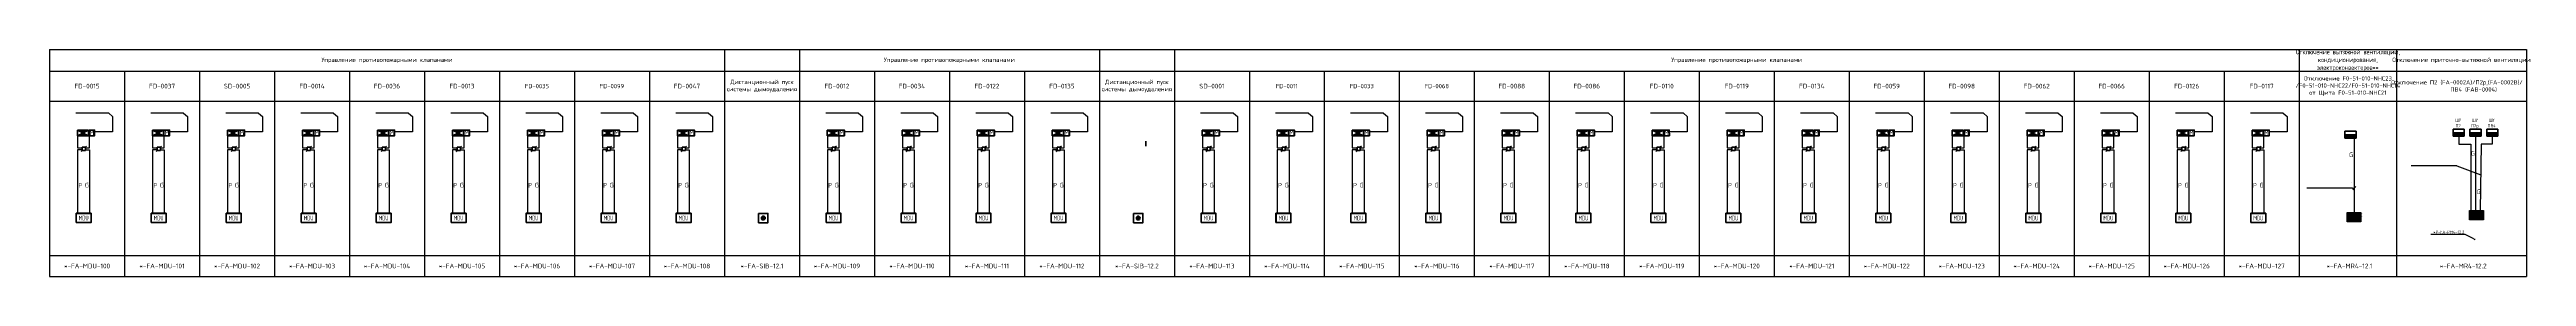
# Model space of a CAD drawing. Header units: millimetres. Extents: x 127230 to 906013, y -355313 to -209225.
# Drawn here: x 590194 to 723035, y -221383 to -209225 of the extents above; entities that cross this region are included whole.
import ezdxf
from ezdxf import colors
from ezdxf.entities.mleader import LeaderData, LeaderLine
from ezdxf.enums import TextEntityAlignment as Align
from ezdxf.math import Vec2, Vec3

# ---------------------------------------------------------------- set-up
doc = ezdxf.new("R2018")
doc.units = ezdxf.units.MM
doc.linetypes.add('Cплошная', pattern=[0])
for name, color, linetype in [('1.1. SAI_оборудование_текст', 6, 'Continuous'), ('__Оборудование_АУПТ', 5, 'Continuous'), ('ПС2', 230, 'Continuous')]:
    doc.layers.add(name, color=color, linetype=linetype)
for name, color, linetype, lineweight in [('14', 250, 'Continuous', 0), ('GM_текст', 250, 'Continuous', 9), ('АО Извещатели ПС', 1, 'Continuous', 50), ('АО ПС', 1, 'Continuous', 50), ('АТ_ПС_ИП_025', 1, 'Continuous', 25), ('АТ_ПС_ППКП_025', 5, 'Continuous', 25), ('АТ_ПС_Текст_025', 7, 'Continuous', 25), ('АТ_ПС_Трасса_100', 1, 'Continuous', 100), ('СПДС_Размерная линия', 150, 'Continuous', 15)]:
    doc.layers.add(name, color=color, linetype=linetype, lineweight=lineweight)
doc.styles.add('GLE_OASR_TextStyle', font='GOST2304A.ttf')
doc.styles.add('SAI', font='gost_0.ttf')
doc.styles.get("Standard").update_dxf_attribs({"font": 'gost_0.ttf'})
doc.styles.add('ГОСТ 2.304', font='CS_Gost2304.shx', dxfattribs={"width": 0.8})
doc.styles.add('Гост L', font='gost_0.ttf')
doc.styles.add('Текст Т', font='isocpeur.ttf')

# ---------------------------------------------------------------- blocks, each defined once
blk = doc.blocks.new('*U53')
at = {"color": 0, "lineweight": 30, "width": 1.001, "flags": 104}
blk.add_attdef('ТЕКСТ1', text='', height=2.5, dxfattribs=at).set_placement((0.5, 3.3), align=Align.TOP_LEFT)
at = {"color": 0, "lineweight": 0}
blk.add_wipeout([(0, 4.3), (16, 4.3), (16, 0), (0, 0)], dxfattribs=at)
blk = doc.blocks.new('*U54')
at = {"color": 0, "lineweight": 30, "width": 1.001, "flags": 104}
blk.add_attdef('ТЕКСТ1', text='', height=2.5, dxfattribs=at).set_placement((0.5, 3.3), align=Align.TOP_LEFT)
at = {"color": 0, "lineweight": 0}
blk.add_wipeout([(0, 4.3), (21.1, 4.3), (21.1, 0), (0, 0)], dxfattribs=at)
blk = doc.blocks.new('*U49')
at = {"linetype": 'Continuous', "lineweight": 25}
blk.add_wipeout([(-1.5, -1.5), (-1.5, 1.5), (1.5, 1.5), (1.5, -1.5)], dxfattribs=at)
at = {"color": 0, "linetype": 'Continuous', "lineweight": -2}
for p, q in [((1.5, 1.5), (2.6, 2.6)), ((-1.5, -1.5), (-2.6, -2.6))]:
    blk.add_line(p, q, dxfattribs=at)
blk.add_lwpolyline([(-1.5, 1.5), (1.5, 1.5), (1.5, -1.5), (-1.5, -1.5)], close=True, dxfattribs=at)
blk = doc.blocks.new('*U52')
at = {"linetype": 'Continuous', "lineweight": -2}
h = blk.add_hatch(color=0, dxfattribs=at)
h.dxf.hatch_style = 1
h.paths.add_polyline_path([(-6, 3), (-3, 1.5), (0, 3)])
h.paths.add_polyline_path([(-3, 1.5), (-6, 0), (0, 0), (0, 0)])
at = {"color": 0, "linetype": 'Continuous', "lineweight": -2}
for p, q in [((-6, 0), (-6, 3)), ((0, 3), (-6, 3)), ((-6, 3), (0, 0)), ((-6, 0), (0, 3)), ((0, 0), (0, 3)), ((0, 1.5), (0.2, 1.5)), ((-6, 0), (0, 0))]:
    blk.add_line(p, q, dxfattribs=at)
blk.add_lwpolyline([(0.2, 3), (3.2, 3), (3.2, 0), (0.2, 0)], close=True, dxfattribs=at)
at = {"color": 0, "linetype": 'Continuous', "lineweight": -2, "style": 'GLE_OASR_TextStyle'}
blk.add_text('М', height=2.5, dxfattribs=at).set_placement((1.7, 1.5), align=Align.MIDDLE_CENTER)
blk = doc.blocks.new('*U51')
at = {"color": 0, "linetype": 'Continuous', "lineweight": -2}
blk.add_lwpolyline([(-8, 0), (0, 0), (0, 5), (-8, 5)], close=True, dxfattribs=at)
at = {"color": 0, "linetype": 'Continuous', "lineweight": -2, "style": 'ГОСТ 2.304', "width": 0.8, "flags": 4}
blk.add_attdef('НАДПИСЬ', text='', height=2.5, dxfattribs=at).set_placement((-4, 2.5), align=Align.MIDDLE_CENTER)
blk = doc.blocks.new('*U50')
at = {"color": 0, "lineweight": 0}
blk.add_wipeout([(-2.1, 6.1), (-19.7, 6.1), (-19.7, 1.8), (-2.1, 1.8)], dxfattribs=at)
at = {"color": 0, "linetype": 'Cплошная', "lineweight": 25}
for q in [(-19.7, 1.8), (0, 0)]:
    blk.add_line((-2.1, 1.8), q, dxfattribs=at)
at = {"color": 0, "lineweight": 30, "flags": 104}
blk.add_attdef('ТЕКСТ1', text='', height=2.5, dxfattribs=at).set_placement((-3, 5.1), align=Align.TOP_RIGHT)
blk = doc.blocks.new('*U56')
at = {"linetype": 'Continuous', "lineweight": -2}
h = blk.add_hatch(dxfattribs=at)
h.set_pattern_fill('ANGLE', color=0)
h.set_pattern_definition([(0, (7.841, 39.882), (0, 6.985), [5.08, -1.905]), (90, (7.841, 39.882), (-6.985, 4e-16), [5.08, -1.905])])
h.paths.add_polyline_path([(3.4, 42.5, 1), (6.9, 42.5, 1)])
h = blk.add_hatch()
h.set_pattern_fill('ANGLE', color=0)
h.set_pattern_definition([(0, (2.6406, 39.934), (0, 6.985), [5.08, -1.905]), (90, (2.6406, 39.934), (-6.985, 4e-16), [5.08, -1.905])])
h.paths.add_polyline_path([(6.3, 42.9), (6.3, 42.4), (7.6, 42.4)])
h.paths.add_polyline_path([(7.6, 42.4), (6.3, 42.4), (6.3, 42)])
at = {"linetype": 'Cплошная'}
blk.add_wipeout([(-2.5, 5), (-2.5, 0), (2.5, 0), (2.5, 5)], dxfattribs=at)
at = {"linetype": 'ByBlock', "lineweight": -2}
h = blk.add_hatch(color=0, dxfattribs=at)
h.dxf.hatch_style = 1
h.paths.add_polyline_path([(-1, 2.5, 1), (1, 2.5, 1)])
h.paths.add_polyline_path([(0.5, 2.5, -1), (-0.5, 2.5, -1)], flags=16)
at = {"color": 0, "linetype": 'ByBlock', "lineweight": -2}
blk.add_lwpolyline([(-2.5, 5), (2.5, 5), (2.5, 0), (-2.5, 0)], close=True, dxfattribs=at)
for radius in [1, 0.5]:
    blk.add_circle((0, 2.5), radius, dxfattribs=at)
blk = doc.blocks.new('A$C8a5a76a5')
at = {"color": 18, "true_color": 0x000000}
blk.add_wipeout([(0, 500), (800, 500), (800, 250), (0, 250)], dxfattribs=at).dxf.layer = 'АО Извещатели ПС'
at = {"layer": 'АО ПС', "ltscale": 30, "true_color": 0x000000}
h = blk.add_hatch(color=18, dxfattribs=at)
h.dxf.hatch_style = 1
h.paths.add_polyline_path([(800, 250), (0, 250), (0, 0), (800, 0)])
at = {"color": 18, "lineweight": 35, "true_color": 0x000000}
blk.add_line((0, 250), (800, 250), dxfattribs=at)
at = {"layer": 'АО ПС', "color": 18, "ltscale": 30, "true_color": 0x000000}
for p, q in [((0, 0), (0, 500)), ((0, 500), (800, 500)), ((800, 500), (800, 0)), ((800, 0), (0, 0))]:
    blk.add_line(p, q, dxfattribs=at)
blk = doc.blocks.new('*U78')
at = {"true_color": 0xffffff, "transparency": 33554687}
h = blk.add_hatch(color=7, dxfattribs=at)
h.dxf.hatch_style = 1
h.paths.add_polyline_path([(15, 10), (15, 0), (0, 0), (0, 10)])
blk.add_hatch(color=256).paths.add_polyline_path([(0, 5), (0, 0), (7.5, 0), (7.5, 5)])
for points in [[(15, 10), (15, 0), (0, 0), (0, 10)], [(0, 5), (7.5, 5), (7.5, 0), (0, 0)]]:
    blk.add_lwpolyline(points, close=True)
for points in [[(8.1, 2.5), (10.1, 2.5), (12.2, 4.6)], [(14.2, 2.5), (12.2, 2.5), (12.2, 2.5)]]:
    blk.add_lwpolyline(points)
at = {"insert": (9.5, 9.2), "char_height": 3.2, "attachment_point": 1}
blk.add_mtext_dynamic_manual_height_columns('4К', width=4.866, gutter_width=20, heights=[0], dxfattribs=at)
at = {"layer": '1.1. SAI_оборудование_текст', "style": 'SAI', "flags": 8}
blk.add_attdef('NAME_ППКОП', (0, 11.6), '', height=4, dxfattribs=at)
blk = doc.blocks.new('_Dot')
at = {"color": 0, "linetype": 'ByBlock', "lineweight": -2}
blk.add_line((-0.5, 0), (-1, 0), dxfattribs=at)
at = {"color": 0, "linetype": 'ByBlock', "const_width": 0.5}
blk.add_lwpolyline([(-0.25, 0, 1), (0.25, 0, 1)], format="xyb", close=True, dxfattribs=at)
blk = doc.blocks.new('*U73')
at = {"color": 0, "linetype": 'Cплошная', "lineweight": 25}
blk.add_line((0, 0), (12.8, -4.8), dxfattribs=at)
at = {"color": 0, "lineweight": 30, "width": 1.001, "flags": 104}
blk.add_attdef('ТЕКСТ1', text='', height=2.5, dxfattribs=at).set_placement((-0.5, 3.3), align=Align.TOP_RIGHT)
at = {"color": 0, "lineweight": 0}
blk.add_wipeout([(0, 4.3), (-24.5, 4.3), (-24.5, 0), (0, 0)], dxfattribs=at)
at = {"color": 0, "linetype": 'Cплошная', "lineweight": 25}
blk.add_line((0, 0), (-24.5, 0), dxfattribs=at)
blk = doc.blocks.new('*U77')
at = {"color": 0, "linetype": 'Cплошная', "lineweight": 25}
blk.add_line((0, 0), (1, 0), dxfattribs=at)
at = {"color": 0, "lineweight": 30, "width": 1.001, "flags": 104}
blk.add_attdef('ТЕКСТ1', text='', height=2.5, dxfattribs=at).set_placement((-0.5, 3.3), align=Align.TOP_RIGHT)
at = {"color": 0, "lineweight": 0}
blk.add_wipeout([(0, 4.3), (-24.5, 4.3), (-24.5, 0), (0, 0)], dxfattribs=at)
at = {"color": 0, "linetype": 'Cплошная', "lineweight": 25}
blk.add_line((0, 0), (-24.5, 0), dxfattribs=at)
blk = doc.blocks.new('*U79')
at = {"true_color": 0xffffff, "transparency": 33554687}
h = blk.add_hatch(color=7, dxfattribs=at)
h.dxf.hatch_style = 1
h.paths.add_polyline_path([(15, 10), (15, 0), (0, 0), (0, 10)])
blk.add_hatch(color=256).paths.add_polyline_path([(0, 5), (0, 0), (7.5, 0), (7.5, 5)])
for points in [[(15, 10), (15, 0), (0, 0), (0, 10)], [(0, 5), (7.5, 5), (7.5, 0), (0, 0)]]:
    blk.add_lwpolyline(points, close=True)
for points in [[(8.1, 2.5), (10.1, 2.5), (12.2, 4.6)], [(14.2, 2.5), (12.2, 2.5), (12.2, 2.5)]]:
    blk.add_lwpolyline(points)
at = {"insert": (5.3, 9.2), "char_height": 3.2, "attachment_point": 1}
blk.add_mtext_dynamic_manual_height_columns('РМ-1С', width=4.866, gutter_width=20, heights=[0], dxfattribs=at)
at = {"layer": '1.1. SAI_оборудование_текст', "style": 'SAI', "flags": 8}
blk.add_attdef('NAME_ППКОП', (0, 11.6), '', height=4, dxfattribs=at)
blk = doc.blocks.new('*T85')
at = {"color": 7, "linetype": 'ByBlock', "transparency": 16777216}
for p, q in [((0, 0), (132841, 0)), ((0, 0), (0, -12158)), ((36195, 0), (36195, -12158)), ((40217, 0), (40217, -12158)), ((56303, 0), (56303, -12158)), ((60325, 0), (60325, -12158)), ((120650, 0), (120650, -12158)), ((125875, 0), (125875, -12158)), ((132841, 0), (132841, -12158)), ((0, -1156), (132841, -1156)), ((4022, -1156), (4022, -12158)), ((8043, -1156), (8043, -12158)), ((12065, -1156), (12065, -12158)), ((16087, -1156), (16087, -12158)), ((20108, -1156), (20108, -12158)), ((24130, -1156), (24130, -12158)), ((28152, -1156), (28152, -12158)), ((32173, -1156), (32173, -12158)), ((44238, -1156), (44238, -12158)), ((48260, -1156), (48260, -12158)), ((52282, -1156), (52282, -12158)), ((64347, -1156), (64347, -12158)), ((68368, -1156), (68368, -12158)), ((72390, -1156), (72390, -12158)), ((76412, -1156), (76412, -12158)), ((80433, -1156), (80433, -12158)), ((84455, -1156), (84455, -12158)), ((88477, -1156), (88477, -12158)), ((92498, -1156), (92498, -12158)), ((96520, -1156), (96520, -12158)), ((100542, -1156), (100542, -12158)), ((104563, -1156), (104563, -12158)), ((108585, -1156), (108585, -12158)), ((112607, -1156), (112607, -12158)), ((116628, -1156), (116628, -12158)), ((0, -2757), (132841, -2757)), ((0, -11040), (132841, -11040)), ((0, -12158), (132841, -12158))]:
    blk.add_line(p, q, dxfattribs=at)
at = {"transparency": 16777216, "attachment_point": 5, "style": 'Текст Т'}
for s, insert, char_height, width in [('Управление противопожарными клапанами', (18097, -578), 229.17, 36193.8), ('Управление противопожарными клапанами', (48260, -578), 229.17, 16085.47), ('Управление противопожарными клапанами', (90487, -578), 229.17, 60323.8), ('Отключение приточно-вытяжной вентиляции', (129358, -578), 229.17, 6964.49), ('FD-0035', (26141, -1957), 229.2, 4020.47), ('FD-0099', (30162, -1957), 229.2, 4020.47), ('Дистанционный пуск ^Jсистемы дымоудаления', (38206, -1957), 229.17, 4020.47), ('Дистанционный пуск ^Jсистемы дымоудаления', (58314, -1957), 229.17, 4020.47), ('FD-0011', (66357, -1957), 229.2, 4020.47), ('FD-0033', (70379, -1957), 229.2, 4020.47), ('FD-0068', (74401, -1957), 229.2, 4020.47), ('Отключение F0-51-010-NHC23^J/F0-51-010-NHC22/F0-51-010-NHC14 от Щита F0-51-010-NHC21', (123263, -1957), 229.17, 5223.91), ('Отключение П2 (FA-0002A)/П2р,(FA-0002В)/             ПВ4 (FAB-0004)', (129358, -1957), 229.17, 6964.49)]:
    blk.add_mtext(s, dxfattribs=dict(at, insert=insert, char_height=char_height, width=width))
at = {"color": 7, "transparency": 16777216, "attachment_point": 5, "style": 'Текст Т'}
for s, insert, char_height, width in [('Управление противопожарными клапанами', (38206, -578), 0.18, 4020.47), ('Управление противопожарными клапанами', (58314, -578), 0.18, 4020.47), ('FD-0015', (2011, -1957), 250, 4020.47), ('FD-0037', (6032, -1957), 250, 4020.47), ('SD-0005', (10054, -1957), 250, 4020.47), ('FD-0014', (14076, -1957), 250, 4020.47), ('FD-0036', (18097, -1957), 250, 4020.47), ('FD-0013', (22119, -1957), 250, 4020.47), ('FD-0047', (34184, -1957), 250, 4020.47), ('FD-0012', (42227, -1957), 250, 4020.47), ('FD-0034', (46249, -1957), 250, 4020.47), ('FD-0122', (50271, -1957), 250, 4020.47), ('FD-0135', (54292, -1957), 250, 4020.47), ('SD-0001', (62336, -1957), 250, 4020.47), ('FD-0088', (78422, -1957), 250, 4020.47), ('FD-0086', (82444, -1957), 250, 4020.47), ('FD-0110', (86466, -1957), 250, 4020.47), ('FD-0119', (90487, -1957), 250, 4020.47), ('FD-0134', (94509, -1957), 250, 4020.47), ('FD-0059', (98531, -1957), 250, 4020.47), ('FD-0098', (102552, -1957), 250, 4020.47), ('FD-0062', (106574, -1957), 250, 4020.47), ('FD-0066', (110596, -1957), 250, 4020.47), ('FD-0126', (114617, -1957), 250, 4020.47), ('FD-0117', (118639, -1957), 250, 4020.47), ('*-FA-MDU-100', (2011, -11599), 250, 4020.47), ('*-FA-MDU-101', (6032, -11599), 250, 4020.47), ('*-FA-MDU-102', (10054, -11599), 250, 4020.47), ('*-FA-MDU-103', (14076, -11599), 250, 4020.47), ('*-FA-MDU-104', (18097, -11599), 250, 4020.47), ('*-FA-MDU-105', (22119, -11599), 250, 4020.47), ('*-FA-MDU-106', (26141, -11599), 250, 4020.47), ('*-FA-MDU-107', (30162, -11599), 250, 4020.47), ('*-FA-MDU-108', (34184, -11599), 250, 4020.47), ('*-FA-SIB-12.1', (38206, -11599), 250, 4020.47), ('*-FA-MDU-109', (42227, -11599), 250, 4020.47), ('*-FA-MDU-110', (46249, -11599), 250, 4020.47), ('*-FA-MDU-111', (50271, -11599), 250, 4020.47), ('*-FA-MDU-112', (54292, -11599), 250, 4020.47), ('*-FA-SIB-12.2', (58314, -11599), 250, 4020.47), ('*-FA-MDU-113', (62336, -11599), 250, 4020.47), ('*-FA-MDU-114', (66357, -11599), 250, 4020.47), ('*-FA-MDU-115', (70379, -11599), 250, 4020.47), ('*-FA-MDU-116', (74401, -11599), 250, 4020.47), ('*-FA-MDU-117', (78422, -11599), 250, 4020.47), ('*-FA-MDU-118', (82444, -11599), 250, 4020.47), ('*-FA-MDU-119', (86466, -11599), 250, 4020.47), ('*-FA-MDU-120', (90487, -11599), 250, 4020.47), ('*-FA-MDU-121', (94509, -11599), 250, 4020.47), ('*-FA-MDU-122', (98531, -11599), 250, 4020.47), ('*-FA-MDU-123', (102552, -11599), 250, 4020.47), ('*-FA-MDU-124', (106574, -11599), 250, 4020.47), ('*-FA-MDU-125', (110596, -11599), 250, 4020.47), ('*-FA-MDU-126', (114617, -11599), 250, 4020.47), ('*-FA-MDU-127', (118639, -11599), 250, 4020.47), (' *-FA-MR4-12.1', (123263, -11599), 250, 5223.91), (' *-FA-MR4-12.2', (129358, -11599), 250, 6964.49)]:
    blk.add_mtext(s, dxfattribs=dict(at, insert=insert, char_height=char_height, width=width))
at = {"transparency": 16777216, "insert": (123263, -578), "char_height": 250, "width": 5223.91, "attachment_point": 5}
blk.add_mtext('Отключение вытяжной вентиляции, кондиционирования, электроконвекторов**', dxfattribs=at)

msp = doc.modelspace()

# ---------------------------------------------------------------- linework, layer by layer
at = {"layer": '14', "color": 6, "lineweight": 25}
for points in [[(591695, -213845), (591695, -214495), (591947, -214495)], [(595717, -213845), (595717, -214495), (595969, -214495)], [(599738, -213845), (599738, -214495), (599990, -214495)], [(603760, -213845), (603760, -214495), (604012, -214495)], [(607782, -213845), (607782, -214495), (608034, -214495)], [(611803, -213845), (611803, -214495), (612055, -214495)], [(615825, -213845), (615825, -214495), (616077, -214495)], [(619847, -213845), (619847, -214495), (620099, -214495)], [(623868, -213845), (623868, -214495), (624120, -214495)], [(631912, -213845), (631912, -214495), (632164, -214495)], [(635933, -213845), (635933, -214495), (636185, -214495)], [(639955, -213845), (639955, -214495), (640207, -214495)], [(643977, -213845), (643977, -214495), (644229, -214495)], [(652020, -213845), (652020, -214495), (652272, -214495)], [(656042, -213845), (656042, -214495), (656294, -214495)], [(660063, -213845), (660063, -214495), (660315, -214495)], [(664085, -213845), (664085, -214495), (664337, -214495)], [(668107, -213845), (668107, -214495), (668359, -214495)], [(672128, -213845), (672128, -214495), (672380, -214495)], [(676150, -213845), (676150, -214495), (676402, -214495)], [(680172, -213845), (680172, -214495), (680424, -214495)], [(684193, -213845), (684193, -214495), (684445, -214495)], [(688215, -213845), (688215, -214495), (688467, -214495)], [(692237, -213845), (692237, -214495), (692489, -214495)], [(696258, -213845), (696258, -214495), (696510, -214495)], [(700280, -213845), (700280, -214495), (700532, -214495)], [(704302, -213845), (704302, -214495), (704554, -214495)], [(708323, -213845), (708323, -214495), (708575, -214495)]]:
    msp.add_lwpolyline(points, dxfattribs=at)
at = {"layer": 'АТ_ПС_Трасса_100', "color": 92, "lineweight": 25, "ltscale": 100}
for points in [[(592120, -214495), (592328, -214495), (592328, -213847)], [(596141, -214495), (596349, -214495), (596349, -213847)], [(600163, -214495), (600371, -214495), (600371, -213847)], [(604185, -214495), (604393, -214495), (604393, -213847)], [(608206, -214495), (608414, -214495), (608414, -213847)], [(612228, -214495), (612436, -214495), (612436, -213847)], [(616250, -214495), (616458, -214495), (616458, -213847)], [(620271, -214495), (620479, -214495), (620479, -213847)], [(624293, -214495), (624501, -214495), (624501, -213847)], [(632336, -214495), (632544, -214495), (632544, -213847)], [(636358, -214495), (636566, -214495), (636566, -213847)], [(640380, -214495), (640588, -214495), (640588, -213847)], [(644401, -214495), (644609, -214495), (644609, -213847)], [(652445, -214495), (652653, -214495), (652653, -213847)], [(656466, -214495), (656674, -214495), (656674, -213847)], [(660488, -214495), (660696, -214495), (660696, -213847)], [(664510, -214495), (664718, -214495), (664718, -213847)], [(668531, -214495), (668739, -214495), (668739, -213847)], [(672553, -214495), (672761, -214495), (672761, -213847)], [(676575, -214495), (676783, -214495), (676783, -213847)], [(680596, -214495), (680804, -214495), (680804, -213847)], [(684618, -214495), (684826, -214495), (684826, -213847)], [(688640, -214495), (688848, -214495), (688848, -213847)], [(692661, -214495), (692869, -214495), (692869, -213847)], [(696683, -214495), (696891, -214495), (696891, -213847)], [(700705, -214495), (700913, -214495), (700913, -213847)], [(704726, -214495), (704934, -214495), (704934, -213847)], [(708748, -214495), (708956, -214495), (708956, -213847)], [(592120, -214602), (592328, -214602), (592328, -218004)], [(596141, -214602), (596349, -214602), (596349, -218004)], [(600163, -214602), (600371, -214602), (600371, -218004)], [(604185, -214602), (604393, -214602), (604393, -218004)], [(608206, -214602), (608414, -214602), (608414, -218004)], [(612228, -214602), (612436, -214602), (612436, -218004)], [(616250, -214602), (616458, -214602), (616458, -218004)], [(620271, -214602), (620479, -214602), (620479, -218004)], [(624293, -214602), (624501, -214602), (624501, -218004)], [(632336, -214602), (632544, -214602), (632544, -218004)], [(636358, -214602), (636566, -214602), (636566, -218004)], [(640380, -214602), (640588, -214602), (640588, -218004)], [(644401, -214602), (644609, -214602), (644609, -218004)], [(652445, -214602), (652653, -214602), (652653, -218004)], [(656466, -214602), (656674, -214602), (656674, -218004)], [(660488, -214602), (660696, -214602), (660696, -218004)], [(664510, -214602), (664718, -214602), (664718, -218004)], [(668531, -214602), (668739, -214602), (668739, -218004)], [(672553, -214602), (672761, -214602), (672761, -218004)], [(676575, -214602), (676783, -214602), (676783, -218004)], [(680596, -214602), (680804, -214602), (680804, -218004)], [(684618, -214602), (684826, -214602), (684826, -218004)], [(688640, -214602), (688848, -214602), (688848, -218004)], [(692661, -214602), (692869, -214602), (692869, -218004)], [(696683, -214602), (696891, -214602), (696891, -218004)], [(700705, -214602), (700913, -214602), (700913, -218004)], [(704726, -214602), (704934, -214602), (704934, -218004)], [(708748, -214602), (708956, -214602), (708956, -218004)]]:
    msp.add_lwpolyline(points, dxfattribs=at)
at = {"layer": 'АТ_ПС_Трасса_100', "color": 6, "lineweight": 25, "ltscale": 100}
for points in [[(591947, -214602), (591695, -214602), (591695, -218004)], [(595969, -214602), (595717, -214602), (595717, -218004)], [(599990, -214602), (599738, -214602), (599738, -218004)], [(604012, -214602), (603760, -214602), (603760, -218004)], [(608034, -214602), (607782, -214602), (607782, -218004)], [(612055, -214602), (611803, -214602), (611803, -218004)], [(616077, -214602), (615825, -214602), (615825, -218004)], [(620099, -214602), (619847, -214602), (619847, -218004)], [(624120, -214602), (623868, -214602), (623868, -218004)], [(632164, -214602), (631912, -214602), (631912, -218004)], [(636185, -214602), (635933, -214602), (635933, -218004)], [(640207, -214602), (639955, -214602), (639955, -218004)], [(644229, -214602), (643977, -214602), (643977, -218004)], [(652272, -214602), (652020, -214602), (652020, -218004)], [(656294, -214602), (656042, -214602), (656042, -218004)], [(660315, -214602), (660063, -214602), (660063, -218004)], [(664337, -214602), (664085, -214602), (664085, -218004)], [(668359, -214602), (668107, -214602), (668107, -218004)], [(672380, -214602), (672128, -214602), (672128, -218004)], [(676402, -214602), (676150, -214602), (676150, -218004)], [(680424, -214602), (680172, -214602), (680172, -218004)], [(684445, -214602), (684193, -214602), (684193, -218004)], [(688467, -214602), (688215, -214602), (688215, -218004)], [(692489, -214602), (692237, -214602), (692237, -218004)], [(696510, -214602), (696258, -214602), (696258, -218004)], [(700532, -214602), (700280, -214602), (700280, -218004)], [(704554, -214602), (704302, -214602), (704302, -218004)], [(708575, -214602), (708323, -214602), (708323, -218004)]]:
    msp.add_lwpolyline(points, dxfattribs=at)

# ---------------------------------------------------------------- block references
at = {"layer": '__Оборудование_АУПТ', "xscale": 50, "yscale": 50, "zscale": 50}
for name, p in [('*U78', (719981, -218355)), ('*U79', (713410, -218456))]:
    msp.add_blockref(name, p, dxfattribs=at)
at = {"layer": 'АТ_ПС_ИП_025', "color": 5, "lineweight": 50, "transparency": 33554687, "xscale": 100, "yscale": 100, "zscale": 100}
for p in [(628473, -218502), (648581, -218502)]:
    msp.add_blockref('*U56', p, dxfattribs=at)
at = {"layer": 'АТ_ПС_Текст_025', "linetype": 'Continuous'}
ref = msp.add_blockref('*U50', (593575, -212814), dxfattribs=dict(at, xscale=100, yscale=100, zscale=100))
lines = msp.add_mtext('230 В AC*** ', dxfattribs={"layer": '0', "color": 0, "insert": (593276, -212303), "char_height": 2.5, "attachment_point": 1})
ref.add_attrib('ТЕКСТ1', '', (593276, -212303), dxfattribs={"flags": 104}).embed_mtext(lines)
ref = msp.add_blockref('*U50', (597597, -212814), dxfattribs=dict(at, xscale=100, yscale=100, zscale=100))
lines = msp.add_mtext('230 В AC*** ', dxfattribs={"layer": '0', "color": 0, "insert": (597298, -212303), "char_height": 2.5, "attachment_point": 1})
ref.add_attrib('ТЕКСТ1', '', (597298, -212303), dxfattribs={"flags": 104}).embed_mtext(lines)
ref = msp.add_blockref('*U50', (601618, -212814), dxfattribs=dict(at, xscale=100, yscale=100, zscale=100))
lines = msp.add_mtext('230 В AC*** ', dxfattribs={"layer": '0', "color": 0, "insert": (601319, -212303), "char_height": 2.5, "attachment_point": 1})
ref.add_attrib('ТЕКСТ1', '', (601319, -212303), dxfattribs={"flags": 104}).embed_mtext(lines)
ref = msp.add_blockref('*U50', (605640, -212814), dxfattribs=dict(at, xscale=100, yscale=100, zscale=100))
lines = msp.add_mtext('230 В AC*** ', dxfattribs={"layer": '0', "color": 0, "insert": (605341, -212303), "char_height": 2.5, "attachment_point": 1})
ref.add_attrib('ТЕКСТ1', '', (605341, -212303), dxfattribs={"flags": 104}).embed_mtext(lines)
ref = msp.add_blockref('*U50', (609662, -212814), dxfattribs=dict(at, xscale=100, yscale=100, zscale=100))
lines = msp.add_mtext('230 В AC*** ', dxfattribs={"layer": '0', "color": 0, "insert": (609363, -212303), "char_height": 2.5, "attachment_point": 1})
ref.add_attrib('ТЕКСТ1', '', (609363, -212303), dxfattribs={"flags": 104}).embed_mtext(lines)
ref = msp.add_blockref('*U50', (613683, -212814), dxfattribs=dict(at, xscale=100, yscale=100, zscale=100))
lines = msp.add_mtext('230 В AC*** ', dxfattribs={"layer": '0', "color": 0, "insert": (613384, -212303), "char_height": 2.5, "attachment_point": 1})
ref.add_attrib('ТЕКСТ1', '', (613384, -212303), dxfattribs={"flags": 104}).embed_mtext(lines)
ref = msp.add_blockref('*U50', (617705, -212814), dxfattribs=dict(at, xscale=100, yscale=100, zscale=100))
lines = msp.add_mtext('230 В AC*** ', dxfattribs={"layer": '0', "color": 0, "insert": (617406, -212303), "char_height": 2.5, "attachment_point": 1})
ref.add_attrib('ТЕКСТ1', '', (617406, -212303), dxfattribs={"flags": 104}).embed_mtext(lines)
ref = msp.add_blockref('*U50', (621727, -212814), dxfattribs=dict(at, xscale=100, yscale=100, zscale=100))
lines = msp.add_mtext('230 В AC*** ', dxfattribs={"layer": '0', "color": 0, "insert": (621428, -212303), "char_height": 2.5, "attachment_point": 1})
ref.add_attrib('ТЕКСТ1', '', (621428, -212303), dxfattribs={"flags": 104}).embed_mtext(lines)
ref = msp.add_blockref('*U50', (625748, -212814), dxfattribs=dict(at, xscale=100, yscale=100, zscale=100))
lines = msp.add_mtext('230 В AC*** ', dxfattribs={"layer": '0', "color": 0, "insert": (625449, -212303), "char_height": 2.5, "attachment_point": 1})
ref.add_attrib('ТЕКСТ1', '', (625449, -212303), dxfattribs={"flags": 104}).embed_mtext(lines)
ref = msp.add_blockref('*U50', (633792, -212814), dxfattribs=dict(at, xscale=100, yscale=100, zscale=100))
lines = msp.add_mtext('230 В AC*** ', dxfattribs={"layer": '0', "color": 0, "insert": (633493, -212303), "char_height": 2.5, "attachment_point": 1})
ref.add_attrib('ТЕКСТ1', '', (633493, -212303), dxfattribs={"flags": 104}).embed_mtext(lines)
ref = msp.add_blockref('*U50', (637813, -212814), dxfattribs=dict(at, xscale=100, yscale=100, zscale=100))
lines = msp.add_mtext('230 В AC*** ', dxfattribs={"layer": '0', "color": 0, "insert": (637514, -212303), "char_height": 2.5, "attachment_point": 1})
ref.add_attrib('ТЕКСТ1', '', (637514, -212303), dxfattribs={"flags": 104}).embed_mtext(lines)
ref = msp.add_blockref('*U50', (641835, -212814), dxfattribs=dict(at, xscale=100, yscale=100, zscale=100))
lines = msp.add_mtext('230 В AC*** ', dxfattribs={"layer": '0', "color": 0, "insert": (641536, -212303), "char_height": 2.5, "attachment_point": 1})
ref.add_attrib('ТЕКСТ1', '', (641536, -212303), dxfattribs={"flags": 104}).embed_mtext(lines)
ref = msp.add_blockref('*U50', (645857, -212814), dxfattribs=dict(at, xscale=100, yscale=100, zscale=100))
lines = msp.add_mtext('230 В AC*** ', dxfattribs={"layer": '0', "color": 0, "insert": (645558, -212303), "char_height": 2.5, "attachment_point": 1})
ref.add_attrib('ТЕКСТ1', '', (645558, -212303), dxfattribs={"flags": 104}).embed_mtext(lines)
ref = msp.add_blockref('*U50', (653900, -212814), dxfattribs=dict(at, xscale=100, yscale=100, zscale=100))
lines = msp.add_mtext('230 В AC*** ', dxfattribs={"layer": '0', "color": 0, "insert": (653601, -212303), "char_height": 2.5, "attachment_point": 1})
ref.add_attrib('ТЕКСТ1', '', (653601, -212303), dxfattribs={"flags": 104}).embed_mtext(lines)
ref = msp.add_blockref('*U50', (657922, -212814), dxfattribs=dict(at, xscale=100, yscale=100, zscale=100))
lines = msp.add_mtext('230 В AC*** ', dxfattribs={"layer": '0', "color": 0, "insert": (657623, -212303), "char_height": 2.5, "attachment_point": 1})
ref.add_attrib('ТЕКСТ1', '', (657623, -212303), dxfattribs={"flags": 104}).embed_mtext(lines)
ref = msp.add_blockref('*U50', (661943, -212814), dxfattribs=dict(at, xscale=100, yscale=100, zscale=100))
lines = msp.add_mtext('230 В AC*** ', dxfattribs={"layer": '0', "color": 0, "insert": (661644, -212303), "char_height": 2.5, "attachment_point": 1})
ref.add_attrib('ТЕКСТ1', '', (661644, -212303), dxfattribs={"flags": 104}).embed_mtext(lines)
ref = msp.add_blockref('*U50', (665965, -212814), dxfattribs=dict(at, xscale=100, yscale=100, zscale=100))
lines = msp.add_mtext('230 В AC*** ', dxfattribs={"layer": '0', "color": 0, "insert": (665666, -212303), "char_height": 2.5, "attachment_point": 1})
ref.add_attrib('ТЕКСТ1', '', (665666, -212303), dxfattribs={"flags": 104}).embed_mtext(lines)
ref = msp.add_blockref('*U50', (669987, -212814), dxfattribs=dict(at, xscale=100, yscale=100, zscale=100))
lines = msp.add_mtext('230 В AC*** ', dxfattribs={"layer": '0', "color": 0, "insert": (669688, -212303), "char_height": 2.5, "attachment_point": 1})
ref.add_attrib('ТЕКСТ1', '', (669688, -212303), dxfattribs={"flags": 104}).embed_mtext(lines)
ref = msp.add_blockref('*U50', (674008, -212814), dxfattribs=dict(at, xscale=100, yscale=100, zscale=100))
lines = msp.add_mtext('230 В AC*** ', dxfattribs={"layer": '0', "color": 0, "insert": (673709, -212303), "char_height": 2.5, "attachment_point": 1})
ref.add_attrib('ТЕКСТ1', '', (673709, -212303), dxfattribs={"flags": 104}).embed_mtext(lines)
ref = msp.add_blockref('*U50', (678030, -212814), dxfattribs=dict(at, xscale=100, yscale=100, zscale=100))
lines = msp.add_mtext('230 В AC*** ', dxfattribs={"layer": '0', "color": 0, "insert": (677731, -212303), "char_height": 2.5, "attachment_point": 1})
ref.add_attrib('ТЕКСТ1', '', (677731, -212303), dxfattribs={"flags": 104}).embed_mtext(lines)
ref = msp.add_blockref('*U50', (682052, -212814), dxfattribs=dict(at, xscale=100, yscale=100, zscale=100))
lines = msp.add_mtext('230 В AC*** ', dxfattribs={"layer": '0', "color": 0, "insert": (681753, -212303), "char_height": 2.5, "attachment_point": 1})
ref.add_attrib('ТЕКСТ1', '', (681753, -212303), dxfattribs={"flags": 104}).embed_mtext(lines)
ref = msp.add_blockref('*U50', (686073, -212814), dxfattribs=dict(at, xscale=100, yscale=100, zscale=100))
lines = msp.add_mtext('230 В AC*** ', dxfattribs={"layer": '0', "color": 0, "insert": (685774, -212303), "char_height": 2.5, "attachment_point": 1})
ref.add_attrib('ТЕКСТ1', '', (685774, -212303), dxfattribs={"flags": 104}).embed_mtext(lines)
ref = msp.add_blockref('*U50', (690095, -212814), dxfattribs=dict(at, xscale=100, yscale=100, zscale=100))
lines = msp.add_mtext('230 В AC*** ', dxfattribs={"layer": '0', "color": 0, "insert": (689796, -212303), "char_height": 2.5, "attachment_point": 1})
ref.add_attrib('ТЕКСТ1', '', (689796, -212303), dxfattribs={"flags": 104}).embed_mtext(lines)
ref = msp.add_blockref('*U50', (694117, -212814), dxfattribs=dict(at, xscale=100, yscale=100, zscale=100))
lines = msp.add_mtext('230 В AC*** ', dxfattribs={"layer": '0', "color": 0, "insert": (693818, -212303), "char_height": 2.5, "attachment_point": 1})
ref.add_attrib('ТЕКСТ1', '', (693818, -212303), dxfattribs={"flags": 104}).embed_mtext(lines)
ref = msp.add_blockref('*U50', (698138, -212814), dxfattribs=dict(at, xscale=100, yscale=100, zscale=100))
lines = msp.add_mtext('230 В AC*** ', dxfattribs={"layer": '0', "color": 0, "insert": (697839, -212303), "char_height": 2.5, "attachment_point": 1})
ref.add_attrib('ТЕКСТ1', '', (697839, -212303), dxfattribs={"flags": 104}).embed_mtext(lines)
ref = msp.add_blockref('*U50', (702160, -212814), dxfattribs=dict(at, xscale=100, yscale=100, zscale=100))
lines = msp.add_mtext('230 В AC*** ', dxfattribs={"layer": '0', "color": 0, "insert": (701861, -212303), "char_height": 2.5, "attachment_point": 1})
ref.add_attrib('ТЕКСТ1', '', (701861, -212303), dxfattribs={"flags": 104}).embed_mtext(lines)
ref = msp.add_blockref('*U50', (706182, -212814), dxfattribs=dict(at, xscale=100, yscale=100, zscale=100))
lines = msp.add_mtext('230 В AC*** ', dxfattribs={"layer": '0', "color": 0, "insert": (705883, -212303), "char_height": 2.5, "attachment_point": 1})
ref.add_attrib('ТЕКСТ1', '', (705883, -212303), dxfattribs={"flags": 104}).embed_mtext(lines)
ref = msp.add_blockref('*U50', (710203, -212814), dxfattribs=dict(at, xscale=100, yscale=100, zscale=100))
lines = msp.add_mtext('230 В AC*** ', dxfattribs={"layer": '0', "color": 0, "insert": (709904, -212303), "char_height": 2.5, "attachment_point": 1})
ref.add_attrib('ТЕКСТ1', '', (709904, -212303), dxfattribs={"flags": 104}).embed_mtext(lines)
at = {"layer": 'СПДС_Размерная линия', "color": 18, "true_color": 0x000000, "xscale": 0.75, "yscale": 0.75, "zscale": 0.75}
for p in [(713300, -213974), (720002, -213873)]:
    msp.add_blockref('A$C8a5a76a5', p, dxfattribs=at)

# ---------------------------------------------------------------- texts
at = {"layer": 'АТ_ПС_Текст_025', "char_height": 250, "attachment_point": 5, "style": 'GLE_OASR_TextStyle'}
for s, width, insert in [('G', 250, (713630, -214866)), ('G', 1237.88, (720159, -214788)), ('P', 1237.88, (591841, -216500)), ('G', 1237.88, (592197, -216491)), ('P', 1237.88, (595863, -216500)), ('G', 1237.88, (596218, -216491)), ('P', 1237.88, (599885, -216500)), ('G', 1237.88, (600240, -216491)), ('P', 1237.88, (603906, -216500)), ('G', 1237.88, (604262, -216491)), ('P', 1237.88, (607928, -216500)), ('G', 1237.88, (608283, -216491)), ('P', 1237.88, (611950, -216500)), ('G', 1237.88, (612305, -216491)), ('P', 1237.88, (615971, -216500)), ('G', 1237.88, (616327, -216491)), ('P', 1237.88, (619993, -216500)), ('G', 1237.88, (620348, -216491)), ('P', 1237.88, (624015, -216500)), ('G', 1237.88, (624370, -216491)), ('P', 1237.88, (632058, -216500)), ('G', 1237.88, (632413, -216491)), ('P', 1237.88, (636080, -216500)), ('G', 1237.88, (636435, -216491)), ('P', 1237.88, (640101, -216500)), ('G', 1237.88, (640457, -216491)), ('P', 1237.88, (644123, -216500)), ('G', 1237.88, (644478, -216491)), ('P', 1237.88, (652166, -216500)), ('G', 1237.88, (652522, -216491)), ('P', 1237.88, (656188, -216500)), ('G', 1237.88, (656543, -216491)), ('P', 1237.88, (660210, -216500)), ('G', 1237.88, (660565, -216491)), ('P', 1237.88, (664231, -216500)), ('G', 1237.88, (664587, -216491)), ('P', 1237.88, (668253, -216500)), ('G', 1237.88, (668608, -216491)), ('P', 1237.88, (672275, -216500)), ('G', 1237.88, (672630, -216491)), ('P', 1237.88, (676296, -216500)), ('G', 1237.88, (676652, -216491)), ('P', 1237.88, (680318, -216500)), ('G', 1237.88, (680673, -216491)), ('P', 1237.88, (684340, -216500)), ('G', 1237.88, (684695, -216491)), ('P', 1237.88, (688361, -216500)), ('G', 1237.88, (688717, -216491)), ('P', 1237.88, (692383, -216500)), ('G', 1237.88, (692738, -216491)), ('P', 1237.88, (696405, -216500)), ('G', 1237.88, (696760, -216491)), ('P', 1237.88, (700426, -216500)), ('G', 1237.88, (700782, -216491)), ('P', 1237.88, (704448, -216500)), ('G', 1237.88, (704803, -216491)), ('P', 1237.88, (708470, -216500)), ('G', 1237.88, (708825, -216491)), ('G', 1237.88, (720469, -216848))]:
    msp.add_mtext_dynamic_manual_height_columns(s, width=width, gutter_width=12.5, heights=[0], dxfattribs=dict(at, insert=insert))

# ---------------------------------------------------------------- leaders
at = {"layer": 'GM_текст'}
ml = msp.add_multileader_mtext('Standard', dxfattribs=at)
ml.set_content('*{\\H0.95833x;P-FA-PM4-12.2}', color=256, style='Гост L')
ml.set_leader_properties()
ml.set_arrow_properties(name='DOT')
ml.build(insert=Vec2(0, 0))
ml.multileader.update_dxf_attribs({"has_text_frame": 1, "text_left_attachment_type": 6, "text_right_attachment_type": 6, "dogleg_length": 0.36, "arrow_head_size": 90})
ctx = ml.context
ctx.base_point, ctx.char_height, ctx.arrow_head_size, ctx.landing_gap_size, ctx.plane_origin = Vec3(718253, -219131), 180, 90, 50, Vec3(714387, -215712)
ctx.left_attachment, ctx.right_attachment, ctx.text_align_type = 6, 6, 2
notes = []
notes.append((ctx, [(1, (1, 1, 0), (719750, -219131), (-1, 0), 0.36, [(1, [(720255, -219395)], 0, [])])]))
ctx.mtext.insert, ctx.mtext.width, ctx.mtext.defined_height, ctx.mtext.alignment, ctx.mtext.flow_direction = Vec3(719699, -218915), 2063.07, 100, 3, 5
for ctx, leaders in notes:
    for number, flags, end, landing, length, lines in leaders:
        leader = LeaderData()
        leader.index, (leader.has_last_leader_line, leader.has_dogleg_vector, leader.attachment_direction) = number, flags
        leader.last_leader_point, leader.dogleg_vector, leader.dogleg_length = Vec3(end), Vec3(landing), length
        for number, points, colour, breaks in lines:
            line = LeaderLine()
            line.index, line.vertices, line.color, line.breaks = number, Vec3.list(points), colors.encode_raw_color(colour), breaks
            leader.lines.append(line)
        ctx.leaders.append(leader)

# ---------------------------------------------------------------- next in the draw order: linework, layer by layer
at = {"layer": 'АТ_ПС_Трасса_100', "color": 92, "lineweight": 25, "ltscale": 100}
msp.add_lwpolyline([(713798, -213974), (713798, -214394), (713800, -214394), (713800, -217956)], dxfattribs=at)

# ---------------------------------------------------------------- next in the draw order: block references
at = {"layer": 'АТ_ПС_Текст_025', "transparency": 33554636, "xscale": 99.99980000000001, "yscale": 99.99980000000001, "zscale": 99.99980000000001, "rotation": 90.0000000004073}
for p in [(591579, -217233), (595601, -217233), (599623, -217233), (603644, -217233), (607666, -217233), (611688, -217233), (615709, -217233), (619731, -217233), (623753, -217233), (631796, -217233), (635818, -217233), (639839, -217233), (643861, -217233), (651904, -217233), (655926, -217233), (659948, -217233), (663969, -217233), (667991, -217233), (672013, -217233), (676034, -217233), (680056, -217233), (684078, -217233), (688099, -217233), (692121, -217233), (696143, -217233), (700164, -217233), (704186, -217233), (708208, -217233)]:
    msp.add_blockref('*U54', p, dxfattribs=at)
at = {"layer": 'АТ_ПС_Текст_025', "transparency": 33554636}
ref = msp.add_blockref('*U53', (592386, -214670), dxfattribs=dict(at, xscale=99.99980000000001, yscale=99.99980000000001, zscale=99.99980000000001))
lines = msp.add_mtext('\\W1.0010;*FA-XK-100', dxfattribs={"layer": '0', "color": 0, "insert": (592441, -214343), "char_height": 2.5, "attachment_point": 1})
ref.add_attrib('ТЕКСТ1', '', (592441, -214343), dxfattribs={"flags": 104}).embed_mtext(lines)
ref = msp.add_blockref('*U53', (596408, -214670), dxfattribs=dict(at, xscale=99.99980000000001, yscale=99.99980000000001, zscale=99.99980000000001))
lines = msp.add_mtext('\\W1.0010;*FA-XK-101', dxfattribs={"layer": '0', "color": 0, "insert": (596462, -214343), "char_height": 2.5, "attachment_point": 1})
ref.add_attrib('ТЕКСТ1', '', (596462, -214343), dxfattribs={"flags": 104}).embed_mtext(lines)
ref = msp.add_blockref('*U53', (600429, -214670), dxfattribs=dict(at, xscale=99.99980000000001, yscale=99.99980000000001, zscale=99.99980000000001))
lines = msp.add_mtext('\\W1.0010;*FA-XK-102', dxfattribs={"layer": '0', "color": 0, "insert": (600484, -214343), "char_height": 2.5, "attachment_point": 1})
ref.add_attrib('ТЕКСТ1', '', (600484, -214343), dxfattribs={"flags": 104}).embed_mtext(lines)
ref = msp.add_blockref('*U53', (604451, -214670), dxfattribs=dict(at, xscale=99.99980000000001, yscale=99.99980000000001, zscale=99.99980000000001))
lines = msp.add_mtext('\\W1.0010;*FA-XK-103', dxfattribs={"layer": '0', "color": 0, "insert": (604506, -214343), "char_height": 2.5, "attachment_point": 1})
ref.add_attrib('ТЕКСТ1', '', (604506, -214343), dxfattribs={"flags": 104}).embed_mtext(lines)
ref = msp.add_blockref('*U53', (608473, -214670), dxfattribs=dict(at, xscale=99.99980000000001, yscale=99.99980000000001, zscale=99.99980000000001))
lines = msp.add_mtext('\\W1.0010;*FA-XK-104', dxfattribs={"layer": '0', "color": 0, "insert": (608527, -214343), "char_height": 2.5, "attachment_point": 1})
ref.add_attrib('ТЕКСТ1', '', (608527, -214343), dxfattribs={"flags": 104}).embed_mtext(lines)
ref = msp.add_blockref('*U53', (612494, -214670), dxfattribs=dict(at, xscale=99.99980000000001, yscale=99.99980000000001, zscale=99.99980000000001))
lines = msp.add_mtext('\\W1.0010;*FA-XK-105', dxfattribs={"layer": '0', "color": 0, "insert": (612549, -214343), "char_height": 2.5, "attachment_point": 1})
ref.add_attrib('ТЕКСТ1', '', (612549, -214343), dxfattribs={"flags": 104}).embed_mtext(lines)
ref = msp.add_blockref('*U53', (616516, -214670), dxfattribs=dict(at, xscale=99.99980000000001, yscale=99.99980000000001, zscale=99.99980000000001))
lines = msp.add_mtext('\\W1.0010;*FA-XK-106', dxfattribs={"layer": '0', "color": 0, "insert": (616571, -214343), "char_height": 2.5, "attachment_point": 1})
ref.add_attrib('ТЕКСТ1', '', (616571, -214343), dxfattribs={"flags": 104}).embed_mtext(lines)
ref = msp.add_blockref('*U53', (620538, -214670), dxfattribs=dict(at, xscale=99.99980000000001, yscale=99.99980000000001, zscale=99.99980000000001))
lines = msp.add_mtext('\\W1.0010;*FA-XK-107', dxfattribs={"layer": '0', "color": 0, "insert": (620592, -214343), "char_height": 2.5, "attachment_point": 1})
ref.add_attrib('ТЕКСТ1', '', (620592, -214343), dxfattribs={"flags": 104}).embed_mtext(lines)
ref = msp.add_blockref('*U53', (624559, -214670), dxfattribs=dict(at, xscale=99.99980000000001, yscale=99.99980000000001, zscale=99.99980000000001))
lines = msp.add_mtext('\\W1.0010;*FA-XK-108', dxfattribs={"layer": '0', "color": 0, "insert": (624614, -214343), "char_height": 2.5, "attachment_point": 1})
ref.add_attrib('ТЕКСТ1', '', (624614, -214343), dxfattribs={"flags": 104}).embed_mtext(lines)
ref = msp.add_blockref('*U53', (632603, -214670), dxfattribs=dict(at, xscale=99.99980000000001, yscale=99.99980000000001, zscale=99.99980000000001))
lines = msp.add_mtext('\\W1.0010;*FA-XK-109', dxfattribs={"layer": '0', "color": 0, "insert": (632657, -214343), "char_height": 2.5, "attachment_point": 1})
ref.add_attrib('ТЕКСТ1', '', (632657, -214343), dxfattribs={"flags": 104}).embed_mtext(lines)
ref = msp.add_blockref('*U53', (636624, -214670), dxfattribs=dict(at, xscale=99.99980000000001, yscale=99.99980000000001, zscale=99.99980000000001))
lines = msp.add_mtext('\\W1.0010;*FA-XK-110', dxfattribs={"layer": '0', "color": 0, "insert": (636679, -214343), "char_height": 2.5, "attachment_point": 1})
ref.add_attrib('ТЕКСТ1', '', (636679, -214343), dxfattribs={"flags": 104}).embed_mtext(lines)
ref = msp.add_blockref('*U53', (640646, -214670), dxfattribs=dict(at, xscale=99.99980000000001, yscale=99.99980000000001, zscale=99.99980000000001))
lines = msp.add_mtext('\\W1.0010;*FA-XK-111', dxfattribs={"layer": '0', "color": 0, "insert": (640701, -214343), "char_height": 2.5, "attachment_point": 1})
ref.add_attrib('ТЕКСТ1', '', (640701, -214343), dxfattribs={"flags": 104}).embed_mtext(lines)
ref = msp.add_blockref('*U53', (644668, -214670), dxfattribs=dict(at, xscale=99.99980000000001, yscale=99.99980000000001, zscale=99.99980000000001))
lines = msp.add_mtext('\\W1.0010;*FA-XK-112', dxfattribs={"layer": '0', "color": 0, "insert": (644722, -214343), "char_height": 2.5, "attachment_point": 1})
ref.add_attrib('ТЕКСТ1', '', (644722, -214343), dxfattribs={"flags": 104}).embed_mtext(lines)
ref = msp.add_blockref('*U53', (652711, -214670), dxfattribs=dict(at, xscale=99.99980000000001, yscale=99.99980000000001, zscale=99.99980000000001))
lines = msp.add_mtext('\\W1.0010;*FA-XK-113', dxfattribs={"layer": '0', "color": 0, "insert": (652766, -214343), "char_height": 2.5, "attachment_point": 1})
ref.add_attrib('ТЕКСТ1', '', (652766, -214343), dxfattribs={"flags": 104}).embed_mtext(lines)
ref = msp.add_blockref('*U53', (656733, -214670), dxfattribs=dict(at, xscale=99.99980000000001, yscale=99.99980000000001, zscale=99.99980000000001))
lines = msp.add_mtext('\\W1.0010;*FA-XK-114', dxfattribs={"layer": '0', "color": 0, "insert": (656787, -214343), "char_height": 2.5, "attachment_point": 1})
ref.add_attrib('ТЕКСТ1', '', (656787, -214343), dxfattribs={"flags": 104}).embed_mtext(lines)
ref = msp.add_blockref('*U53', (660754, -214670), dxfattribs=dict(at, xscale=99.99980000000001, yscale=99.99980000000001, zscale=99.99980000000001))
lines = msp.add_mtext('\\W1.0010;*FA-XK-115', dxfattribs={"layer": '0', "color": 0, "insert": (660809, -214343), "char_height": 2.5, "attachment_point": 1})
ref.add_attrib('ТЕКСТ1', '', (660809, -214343), dxfattribs={"flags": 104}).embed_mtext(lines)
ref = msp.add_blockref('*U53', (664776, -214670), dxfattribs=dict(at, xscale=99.99980000000001, yscale=99.99980000000001, zscale=99.99980000000001))
lines = msp.add_mtext('\\W1.0010;*FA-XK-116', dxfattribs={"layer": '0', "color": 0, "insert": (664831, -214343), "char_height": 2.5, "attachment_point": 1})
ref.add_attrib('ТЕКСТ1', '', (664831, -214343), dxfattribs={"flags": 104}).embed_mtext(lines)
ref = msp.add_blockref('*U53', (668798, -214670), dxfattribs=dict(at, xscale=99.99980000000001, yscale=99.99980000000001, zscale=99.99980000000001))
lines = msp.add_mtext('\\W1.0010;*FA-XK-117', dxfattribs={"layer": '0', "color": 0, "insert": (668852, -214343), "char_height": 2.5, "attachment_point": 1})
ref.add_attrib('ТЕКСТ1', '', (668852, -214343), dxfattribs={"flags": 104}).embed_mtext(lines)
ref = msp.add_blockref('*U53', (672819, -214670), dxfattribs=dict(at, xscale=99.99980000000001, yscale=99.99980000000001, zscale=99.99980000000001))
lines = msp.add_mtext('\\W1.0010;*FA-XK-118', dxfattribs={"layer": '0', "color": 0, "insert": (672874, -214343), "char_height": 2.5, "attachment_point": 1})
ref.add_attrib('ТЕКСТ1', '', (672874, -214343), dxfattribs={"flags": 104}).embed_mtext(lines)
ref = msp.add_blockref('*U53', (676841, -214670), dxfattribs=dict(at, xscale=99.99980000000001, yscale=99.99980000000001, zscale=99.99980000000001))
lines = msp.add_mtext('\\W1.0010;*FA-XK-119', dxfattribs={"layer": '0', "color": 0, "insert": (676896, -214343), "char_height": 2.5, "attachment_point": 1})
ref.add_attrib('ТЕКСТ1', '', (676896, -214343), dxfattribs={"flags": 104}).embed_mtext(lines)
ref = msp.add_blockref('*U53', (680863, -214670), dxfattribs=dict(at, xscale=99.99980000000001, yscale=99.99980000000001, zscale=99.99980000000001))
lines = msp.add_mtext('\\W1.0010;*FA-XK-120', dxfattribs={"layer": '0', "color": 0, "insert": (680917, -214343), "char_height": 2.5, "attachment_point": 1})
ref.add_attrib('ТЕКСТ1', '', (680917, -214343), dxfattribs={"flags": 104}).embed_mtext(lines)
ref = msp.add_blockref('*U53', (684884, -214670), dxfattribs=dict(at, xscale=99.99980000000001, yscale=99.99980000000001, zscale=99.99980000000001))
lines = msp.add_mtext('\\W1.0010;*FA-XK-121', dxfattribs={"layer": '0', "color": 0, "insert": (684939, -214343), "char_height": 2.5, "attachment_point": 1})
ref.add_attrib('ТЕКСТ1', '', (684939, -214343), dxfattribs={"flags": 104}).embed_mtext(lines)
ref = msp.add_blockref('*U53', (688906, -214670), dxfattribs=dict(at, xscale=99.99980000000001, yscale=99.99980000000001, zscale=99.99980000000001))
lines = msp.add_mtext('\\W1.0010;*FA-XK-122', dxfattribs={"layer": '0', "color": 0, "insert": (688961, -214343), "char_height": 2.5, "attachment_point": 1})
ref.add_attrib('ТЕКСТ1', '', (688961, -214343), dxfattribs={"flags": 104}).embed_mtext(lines)
ref = msp.add_blockref('*U53', (692928, -214670), dxfattribs=dict(at, xscale=99.99980000000001, yscale=99.99980000000001, zscale=99.99980000000001))
lines = msp.add_mtext('\\W1.0010;*FA-XK-123', dxfattribs={"layer": '0', "color": 0, "insert": (692982, -214343), "char_height": 2.5, "attachment_point": 1})
ref.add_attrib('ТЕКСТ1', '', (692982, -214343), dxfattribs={"flags": 104}).embed_mtext(lines)
ref = msp.add_blockref('*U53', (696949, -214670), dxfattribs=dict(at, xscale=99.99980000000001, yscale=99.99980000000001, zscale=99.99980000000001))
lines = msp.add_mtext('\\W1.0010;*FA-XK-124', dxfattribs={"layer": '0', "color": 0, "insert": (697004, -214343), "char_height": 2.5, "attachment_point": 1})
ref.add_attrib('ТЕКСТ1', '', (697004, -214343), dxfattribs={"flags": 104}).embed_mtext(lines)
ref = msp.add_blockref('*U53', (700971, -214670), dxfattribs=dict(at, xscale=99.99980000000001, yscale=99.99980000000001, zscale=99.99980000000001))
lines = msp.add_mtext('\\W1.0010;*FA-XK-125', dxfattribs={"layer": '0', "color": 0, "insert": (701026, -214343), "char_height": 2.5, "attachment_point": 1})
ref.add_attrib('ТЕКСТ1', '', (701026, -214343), dxfattribs={"flags": 104}).embed_mtext(lines)
ref = msp.add_blockref('*U53', (704993, -214670), dxfattribs=dict(at, xscale=99.99980000000001, yscale=99.99980000000001, zscale=99.99980000000001))
lines = msp.add_mtext('\\W1.0010;*FA-XK-126', dxfattribs={"layer": '0', "color": 0, "insert": (705047, -214343), "char_height": 2.5, "attachment_point": 1})
ref.add_attrib('ТЕКСТ1', '', (705047, -214343), dxfattribs={"flags": 104}).embed_mtext(lines)
ref = msp.add_blockref('*U53', (709014, -214670), dxfattribs=dict(at, xscale=99.99980000000001, yscale=99.99980000000001, zscale=99.99980000000001))
lines = msp.add_mtext('\\W1.0010;*FA-XK-127', dxfattribs={"layer": '0', "color": 0, "insert": (709069, -214343), "char_height": 2.5, "attachment_point": 1})
ref.add_attrib('ТЕКСТ1', '', (709069, -214343), dxfattribs={"flags": 104}).embed_mtext(lines)
at = {"layer": 'СПДС_Размерная линия', "color": 18, "true_color": 0x000000, "xscale": 0.75, "yscale": 0.75, "zscale": 0.75}
for p in [(719102, -213873), (720902, -213873)]:
    msp.add_blockref('A$C8a5a76a5', p, dxfattribs=at)

# ---------------------------------------------------------------- next in the draw order: wipeouts: each hides what was drawn before it
at = {"lineweight": 25}
for points in [[(591624, -218004), (592424, -218004), (592424, -218504), (591624, -218504)], [(595646, -218004), (596446, -218004), (596446, -218504), (595646, -218504)], [(599667, -218004), (600467, -218004), (600467, -218504), (599667, -218504)], [(603689, -218004), (604489, -218004), (604489, -218504), (603689, -218504)], [(607711, -218004), (608511, -218004), (608511, -218504), (607711, -218504)], [(611732, -218004), (612532, -218004), (612532, -218504), (611732, -218504)], [(615754, -218004), (616554, -218004), (616554, -218504), (615754, -218504)], [(619776, -218004), (620576, -218004), (620576, -218504), (619776, -218504)], [(623797, -218004), (624597, -218004), (624597, -218504), (623797, -218504)], [(631841, -218004), (632641, -218004), (632641, -218504), (631841, -218504)], [(635862, -218004), (636662, -218004), (636662, -218504), (635862, -218504)], [(639884, -218004), (640684, -218004), (640684, -218504), (639884, -218504)], [(643906, -218004), (644706, -218004), (644706, -218504), (643906, -218504)], [(651949, -218004), (652749, -218004), (652749, -218504), (651949, -218504)], [(655971, -218004), (656771, -218004), (656771, -218504), (655971, -218504)], [(659992, -218004), (660792, -218004), (660792, -218504), (659992, -218504)], [(664014, -218004), (664814, -218004), (664814, -218504), (664014, -218504)], [(668036, -218004), (668836, -218004), (668836, -218504), (668036, -218504)], [(672057, -218004), (672857, -218004), (672857, -218504), (672057, -218504)], [(676079, -218004), (676879, -218004), (676879, -218504), (676079, -218504)], [(680101, -218004), (680901, -218004), (680901, -218504), (680101, -218504)], [(684122, -218004), (684922, -218004), (684922, -218504), (684122, -218504)], [(688144, -218004), (688944, -218004), (688944, -218504), (688144, -218504)], [(692166, -218004), (692966, -218004), (692966, -218504), (692166, -218504)], [(696187, -218004), (696987, -218004), (696987, -218504), (696187, -218504)], [(700209, -218004), (701009, -218004), (701009, -218504), (700209, -218504)], [(704231, -218004), (705031, -218004), (705031, -218504), (704231, -218504)], [(708252, -218004), (709052, -218004), (709052, -218504), (708252, -218504)]]:
    msp.add_wipeout(points, dxfattribs=at).dxf.layer = 'АТ_ПС_Трасса_100'

# ---------------------------------------------------------------- next in the draw order: linework, layer by layer
at = {"layer": '14', "color": 6, "lineweight": 25}
for points in [[(593575, -212814), (593575, -213633), (592608, -213628)], [(597597, -212814), (597597, -213633), (596630, -213628)], [(601618, -212814), (601618, -213633), (600651, -213628)], [(605640, -212814), (605640, -213633), (604673, -213628)], [(609662, -212814), (609662, -213633), (608695, -213628)], [(613683, -212814), (613683, -213633), (612716, -213628)], [(617705, -212814), (617705, -213633), (616738, -213628)], [(621727, -212814), (621727, -213633), (620760, -213628)], [(625748, -212814), (625748, -213633), (624781, -213628)], [(633792, -212814), (633792, -213633), (632825, -213628)], [(637813, -212814), (637813, -213633), (636846, -213628)], [(641835, -212814), (641835, -213633), (640868, -213628)], [(645857, -212814), (645857, -213633), (644890, -213628)], [(653900, -212814), (653900, -213633), (652933, -213628)], [(657922, -212814), (657922, -213633), (656955, -213628)], [(661943, -212814), (661943, -213633), (660976, -213628)], [(665965, -212814), (665965, -213633), (664998, -213628)], [(669987, -212814), (669987, -213633), (669020, -213628)], [(674008, -212814), (674008, -213633), (673041, -213628)], [(678030, -212814), (678030, -213633), (677063, -213628)], [(682052, -212814), (682052, -213633), (681085, -213628)], [(686073, -212814), (686073, -213633), (685106, -213628)], [(690095, -212814), (690095, -213633), (689128, -213628)], [(694117, -212814), (694117, -213633), (693150, -213628)], [(698138, -212814), (698138, -213633), (697171, -213628)], [(702160, -212814), (702160, -213633), (701193, -213628)], [(706182, -212814), (706182, -213633), (705215, -213628)], [(710203, -212814), (710203, -213633), (709236, -213628)]]:
    msp.add_lwpolyline(points, dxfattribs=at)
at = {"layer": 'АТ_ПС_Трасса_100', "color": 92, "lineweight": 25, "ltscale": 100}
for points in [[(719402, -213873), (719402, -214292), (720047, -214292), (720047, -217855)], [(720302, -213873), (720302, -217855)], [(721202, -213873), (721202, -214292), (720600, -214292), (720554, -217855)]]:
    msp.add_lwpolyline(points, dxfattribs=at)

# ---------------------------------------------------------------- next in the draw order: block references
at = {"layer": 'АТ_ПС_ППКП_025', "color": 1, "linetype": 'Continuous', "lineweight": 50}
ref = msp.add_blockref('*U51', (592424, -218501), dxfattribs=dict(at, xscale=100, yscale=100, zscale=100))
ref.add_attrib('НАДПИСЬ', 'MDU', dxfattribs={"layer": '0', "color": 0, "linetype": 'Continuous', "lineweight": -2, "height": 250, "style": 'ГОСТ 2.304', "width": 0.8}).set_placement((592024, -218254), align=Align.MIDDLE_CENTER)
ref = msp.add_blockref('*U51', (596445, -218501), dxfattribs=dict(at, xscale=100, yscale=100, zscale=100))
ref.add_attrib('НАДПИСЬ', 'MDU', dxfattribs={"layer": '0', "color": 0, "linetype": 'Continuous', "lineweight": -2, "height": 250, "style": 'ГОСТ 2.304', "width": 0.8}).set_placement((596046, -218254), align=Align.MIDDLE_CENTER)
ref = msp.add_blockref('*U51', (600467, -218501), dxfattribs=dict(at, xscale=100, yscale=100, zscale=100))
ref.add_attrib('НАДПИСЬ', 'MDU', dxfattribs={"layer": '0', "color": 0, "linetype": 'Continuous', "lineweight": -2, "height": 250, "style": 'ГОСТ 2.304', "width": 0.8}).set_placement((600067, -218254), align=Align.MIDDLE_CENTER)
ref = msp.add_blockref('*U51', (604489, -218501), dxfattribs=dict(at, xscale=100, yscale=100, zscale=100))
ref.add_attrib('НАДПИСЬ', 'MDU', dxfattribs={"layer": '0', "color": 0, "linetype": 'Continuous', "lineweight": -2, "height": 250, "style": 'ГОСТ 2.304', "width": 0.8}).set_placement((604089, -218254), align=Align.MIDDLE_CENTER)
ref = msp.add_blockref('*U51', (608510, -218501), dxfattribs=dict(at, xscale=100, yscale=100, zscale=100))
ref.add_attrib('НАДПИСЬ', 'MDU', dxfattribs={"layer": '0', "color": 0, "linetype": 'Continuous', "lineweight": -2, "height": 250, "style": 'ГОСТ 2.304', "width": 0.8}).set_placement((608111, -218254), align=Align.MIDDLE_CENTER)
ref = msp.add_blockref('*U51', (612532, -218501), dxfattribs=dict(at, xscale=100, yscale=100, zscale=100))
ref.add_attrib('НАДПИСЬ', 'MDU', dxfattribs={"layer": '0', "color": 0, "linetype": 'Continuous', "lineweight": -2, "height": 250, "style": 'ГОСТ 2.304', "width": 0.8}).set_placement((612132, -218254), align=Align.MIDDLE_CENTER)
ref = msp.add_blockref('*U51', (616554, -218501), dxfattribs=dict(at, xscale=100, yscale=100, zscale=100))
ref.add_attrib('НАДПИСЬ', 'MDU', dxfattribs={"layer": '0', "color": 0, "linetype": 'Continuous', "lineweight": -2, "height": 250, "style": 'ГОСТ 2.304', "width": 0.8}).set_placement((616154, -218254), align=Align.MIDDLE_CENTER)
ref = msp.add_blockref('*U51', (620575, -218501), dxfattribs=dict(at, xscale=100, yscale=100, zscale=100))
ref.add_attrib('НАДПИСЬ', 'MDU', dxfattribs={"layer": '0', "color": 0, "linetype": 'Continuous', "lineweight": -2, "height": 250, "style": 'ГОСТ 2.304', "width": 0.8}).set_placement((620176, -218254), align=Align.MIDDLE_CENTER)
ref = msp.add_blockref('*U51', (624597, -218501), dxfattribs=dict(at, xscale=100, yscale=100, zscale=100))
ref.add_attrib('НАДПИСЬ', 'MDU', dxfattribs={"layer": '0', "color": 0, "linetype": 'Continuous', "lineweight": -2, "height": 250, "style": 'ГОСТ 2.304', "width": 0.8}).set_placement((624197, -218254), align=Align.MIDDLE_CENTER)
ref = msp.add_blockref('*U51', (632640, -218501), dxfattribs=dict(at, xscale=100, yscale=100, zscale=100))
ref.add_attrib('НАДПИСЬ', 'MDU', dxfattribs={"layer": '0', "color": 0, "linetype": 'Continuous', "lineweight": -2, "height": 250, "style": 'ГОСТ 2.304', "width": 0.8}).set_placement((632241, -218254), align=Align.MIDDLE_CENTER)
ref = msp.add_blockref('*U51', (636662, -218501), dxfattribs=dict(at, xscale=100, yscale=100, zscale=100))
ref.add_attrib('НАДПИСЬ', 'MDU', dxfattribs={"layer": '0', "color": 0, "linetype": 'Continuous', "lineweight": -2, "height": 250, "style": 'ГОСТ 2.304', "width": 0.8}).set_placement((636262, -218254), align=Align.MIDDLE_CENTER)
ref = msp.add_blockref('*U51', (640684, -218501), dxfattribs=dict(at, xscale=100, yscale=100, zscale=100))
ref.add_attrib('НАДПИСЬ', 'MDU', dxfattribs={"layer": '0', "color": 0, "linetype": 'Continuous', "lineweight": -2, "height": 250, "style": 'ГОСТ 2.304', "width": 0.8}).set_placement((640284, -218254), align=Align.MIDDLE_CENTER)
ref = msp.add_blockref('*U51', (644705, -218501), dxfattribs=dict(at, xscale=100, yscale=100, zscale=100))
ref.add_attrib('НАДПИСЬ', 'MDU', dxfattribs={"layer": '0', "color": 0, "linetype": 'Continuous', "lineweight": -2, "height": 250, "style": 'ГОСТ 2.304', "width": 0.8}).set_placement((644306, -218254), align=Align.MIDDLE_CENTER)
ref = msp.add_blockref('*U51', (652749, -218501), dxfattribs=dict(at, xscale=100, yscale=100, zscale=100))
ref.add_attrib('НАДПИСЬ', 'MDU', dxfattribs={"layer": '0', "color": 0, "linetype": 'Continuous', "lineweight": -2, "height": 250, "style": 'ГОСТ 2.304', "width": 0.8}).set_placement((652349, -218254), align=Align.MIDDLE_CENTER)
ref = msp.add_blockref('*U51', (656770, -218501), dxfattribs=dict(at, xscale=100, yscale=100, zscale=100))
ref.add_attrib('НАДПИСЬ', 'MDU', dxfattribs={"layer": '0', "color": 0, "linetype": 'Continuous', "lineweight": -2, "height": 250, "style": 'ГОСТ 2.304', "width": 0.8}).set_placement((656371, -218254), align=Align.MIDDLE_CENTER)
ref = msp.add_blockref('*U51', (660792, -218501), dxfattribs=dict(at, xscale=100, yscale=100, zscale=100))
ref.add_attrib('НАДПИСЬ', 'MDU', dxfattribs={"layer": '0', "color": 0, "linetype": 'Continuous', "lineweight": -2, "height": 250, "style": 'ГОСТ 2.304', "width": 0.8}).set_placement((660392, -218254), align=Align.MIDDLE_CENTER)
ref = msp.add_blockref('*U51', (664814, -218501), dxfattribs=dict(at, xscale=100, yscale=100, zscale=100))
ref.add_attrib('НАДПИСЬ', 'MDU', dxfattribs={"layer": '0', "color": 0, "linetype": 'Continuous', "lineweight": -2, "height": 250, "style": 'ГОСТ 2.304', "width": 0.8}).set_placement((664414, -218254), align=Align.MIDDLE_CENTER)
ref = msp.add_blockref('*U51', (668835, -218501), dxfattribs=dict(at, xscale=100, yscale=100, zscale=100))
ref.add_attrib('НАДПИСЬ', 'MDU', dxfattribs={"layer": '0', "color": 0, "linetype": 'Continuous', "lineweight": -2, "height": 250, "style": 'ГОСТ 2.304', "width": 0.8}).set_placement((668436, -218254), align=Align.MIDDLE_CENTER)
ref = msp.add_blockref('*U51', (672857, -218501), dxfattribs=dict(at, xscale=100, yscale=100, zscale=100))
ref.add_attrib('НАДПИСЬ', 'MDU', dxfattribs={"layer": '0', "color": 0, "linetype": 'Continuous', "lineweight": -2, "height": 250, "style": 'ГОСТ 2.304', "width": 0.8}).set_placement((672457, -218254), align=Align.MIDDLE_CENTER)
ref = msp.add_blockref('*U51', (676879, -218501), dxfattribs=dict(at, xscale=100, yscale=100, zscale=100))
ref.add_attrib('НАДПИСЬ', 'MDU', dxfattribs={"layer": '0', "color": 0, "linetype": 'Continuous', "lineweight": -2, "height": 250, "style": 'ГОСТ 2.304', "width": 0.8}).set_placement((676479, -218254), align=Align.MIDDLE_CENTER)
ref = msp.add_blockref('*U51', (680900, -218501), dxfattribs=dict(at, xscale=100, yscale=100, zscale=100))
ref.add_attrib('НАДПИСЬ', 'MDU', dxfattribs={"layer": '0', "color": 0, "linetype": 'Continuous', "lineweight": -2, "height": 250, "style": 'ГОСТ 2.304', "width": 0.8}).set_placement((680501, -218254), align=Align.MIDDLE_CENTER)
ref = msp.add_blockref('*U51', (684922, -218501), dxfattribs=dict(at, xscale=100, yscale=100, zscale=100))
ref.add_attrib('НАДПИСЬ', 'MDU', dxfattribs={"layer": '0', "color": 0, "linetype": 'Continuous', "lineweight": -2, "height": 250, "style": 'ГОСТ 2.304', "width": 0.8}).set_placement((684522, -218254), align=Align.MIDDLE_CENTER)
ref = msp.add_blockref('*U51', (688944, -218501), dxfattribs=dict(at, xscale=100, yscale=100, zscale=100))
ref.add_attrib('НАДПИСЬ', 'MDU', dxfattribs={"layer": '0', "color": 0, "linetype": 'Continuous', "lineweight": -2, "height": 250, "style": 'ГОСТ 2.304', "width": 0.8}).set_placement((688544, -218254), align=Align.MIDDLE_CENTER)
ref = msp.add_blockref('*U51', (692965, -218501), dxfattribs=dict(at, xscale=100, yscale=100, zscale=100))
ref.add_attrib('НАДПИСЬ', 'MDU', dxfattribs={"layer": '0', "color": 0, "linetype": 'Continuous', "lineweight": -2, "height": 250, "style": 'ГОСТ 2.304', "width": 0.8}).set_placement((692566, -218254), align=Align.MIDDLE_CENTER)
ref = msp.add_blockref('*U51', (696987, -218501), dxfattribs=dict(at, xscale=100, yscale=100, zscale=100))
ref.add_attrib('НАДПИСЬ', 'MDU', dxfattribs={"layer": '0', "color": 0, "linetype": 'Continuous', "lineweight": -2, "height": 250, "style": 'ГОСТ 2.304', "width": 0.8}).set_placement((696587, -218254), align=Align.MIDDLE_CENTER)
ref = msp.add_blockref('*U51', (701009, -218501), dxfattribs=dict(at, xscale=100, yscale=100, zscale=100))
ref.add_attrib('НАДПИСЬ', 'MDU', dxfattribs={"layer": '0', "color": 0, "linetype": 'Continuous', "lineweight": -2, "height": 250, "style": 'ГОСТ 2.304', "width": 0.8}).set_placement((700609, -218254), align=Align.MIDDLE_CENTER)
ref = msp.add_blockref('*U51', (705030, -218501), dxfattribs=dict(at, xscale=100, yscale=100, zscale=100))
ref.add_attrib('НАДПИСЬ', 'MDU', dxfattribs={"layer": '0', "color": 0, "linetype": 'Continuous', "lineweight": -2, "height": 250, "style": 'ГОСТ 2.304', "width": 0.8}).set_placement((704631, -218254), align=Align.MIDDLE_CENTER)
ref = msp.add_blockref('*U51', (709052, -218501), dxfattribs=dict(at, xscale=100, yscale=100, zscale=100))
ref.add_attrib('НАДПИСЬ', 'MDU', dxfattribs={"layer": '0', "color": 0, "linetype": 'Continuous', "lineweight": -2, "height": 250, "style": 'ГОСТ 2.304', "width": 0.8}).set_placement((708652, -218254), align=Align.MIDDLE_CENTER)
at = {"layer": 'АТ_ПС_Текст_025', "transparency": 33554636, "xscale": 99.99980000000001, "yscale": 99.99980000000001, "zscale": 99.99980000000001, "rotation": 90.0000000004073}
for p in [(592845, -217233), (596866, -217233), (600888, -217233), (604910, -217233), (608931, -217233), (612953, -217233), (616975, -217233), (620996, -217233), (625018, -217233), (633061, -217233), (637083, -217233), (641105, -217233), (645126, -217233), (653170, -217233), (657191, -217233), (661213, -217233), (665235, -217233), (669256, -217233), (673278, -217233), (677300, -217233), (681321, -217233), (685343, -217233), (689365, -217233), (693386, -217233), (697408, -217233), (701430, -217233), (705451, -217233), (709473, -217233)]:
    msp.add_blockref('*U54', p, dxfattribs=at)
at = {"layer": 'АТ_ПС_Текст_025', "transparency": 33554636}
ref = msp.add_blockref('*U77', (713697, -216656), dxfattribs=dict(at, xscale=99.99980000000001, yscale=99.99980000000001, zscale=99.99980000000001))
lines = msp.add_mtext('\\W1.0010;*C-FA-MR1-11.2-001', dxfattribs={"layer": '0', "color": 0, "insert": (713643, -216329), "char_height": 2.5, "attachment_point": 1})
ref.add_attrib('ТЕКСТ1', '', (713643, -216329), dxfattribs={"flags": 104}).embed_mtext(lines)

# ---------------------------------------------------------------- next in the draw order: texts
at = {"layer": 'GM_текст', "color": 7, "ltscale": 100, "char_height": 180, "width": 600, "attachment_point": 1, "style": 'GLE_OASR_TextStyle'}
for s, insert in [('\\pxqc;ШУ \\PП2 ', (719069, -212920)), ('\\pxqc;ШУ \\PП2р ', (719969, -212920)), ('\\pxqc;ШУ ПВ4', (720869, -212920))]:
    msp.add_mtext(s, dxfattribs=dict(at, insert=insert))

# ---------------------------------------------------------------- next in the draw order: linework, layer by layer
msp.add_lwpolyline([(713890, -216556), (713730, -216736)])

# ---------------------------------------------------------------- next in the draw order: block references
at = {"layer": 'АТ_ПС_ИП_025', "lineweight": 50, "xscale": 57.51779866433964, "yscale": 57.51779866433964, "zscale": 57.51779866433964}
for p in [(592033, -214545), (596055, -214545), (600077, -214545), (604098, -214545), (608120, -214545), (612142, -214545), (616163, -214545), (620185, -214545), (624207, -214545), (632250, -214545), (636272, -214545), (640293, -214545), (644315, -214545), (652358, -214545), (656380, -214545), (660402, -214545), (664423, -214545), (668445, -214545), (672467, -214545), (676488, -214545), (680510, -214545), (684532, -214545), (688553, -214545), (692575, -214545), (696597, -214545), (700618, -214545), (704640, -214545), (708662, -214545)]:
    msp.add_blockref('*U49', p, dxfattribs=at)
at = {"layer": 'АТ_ПС_Текст_025', "transparency": 33554636}
ref = msp.add_blockref('*U73', (719301, -215457), dxfattribs=dict(at, xscale=99.99980000000001, yscale=99.99980000000001, zscale=99.99980000000001))
lines = msp.add_mtext('\\W1.0010;*C-FA-MR4-12.2-001\\P*C-FA-MR4-12.2-002\\P*C-FA-MR4-12.2-003', dxfattribs={"layer": '0', "color": 0, "insert": (719246, -215130), "char_height": 2.5, "attachment_point": 1})
ref.add_attrib('ТЕКСТ1', '', (719246, -215130), dxfattribs={"flags": 104}).embed_mtext(lines)

# ---------------------------------------------------------------- next in the draw order: block references
msp.add_blockref('*T85', (590194, -209225))
at = {"layer": 'ПС2', "color": 5, "lineweight": 50, "transparency": 33554687, "xscale": 100, "yscale": 100, "zscale": 100, "rotation": 0.1250381865928775}
for p in [(592291, -213841), (596312, -213841), (600334, -213841), (604356, -213841), (608377, -213841), (612399, -213841), (616421, -213841), (620442, -213841), (624464, -213841), (632507, -213841), (636529, -213841), (640551, -213841), (644572, -213841), (652616, -213841), (656637, -213841), (660659, -213841), (664681, -213841), (668702, -213841), (672724, -213841), (676746, -213841), (680767, -213841), (684789, -213841), (688811, -213841), (692832, -213841), (696854, -213841), (700876, -213841), (704897, -213841), (708919, -213841)]:
    msp.add_blockref('*U52', p, dxfattribs=at)

doc.saveas('drawing.dxf')
